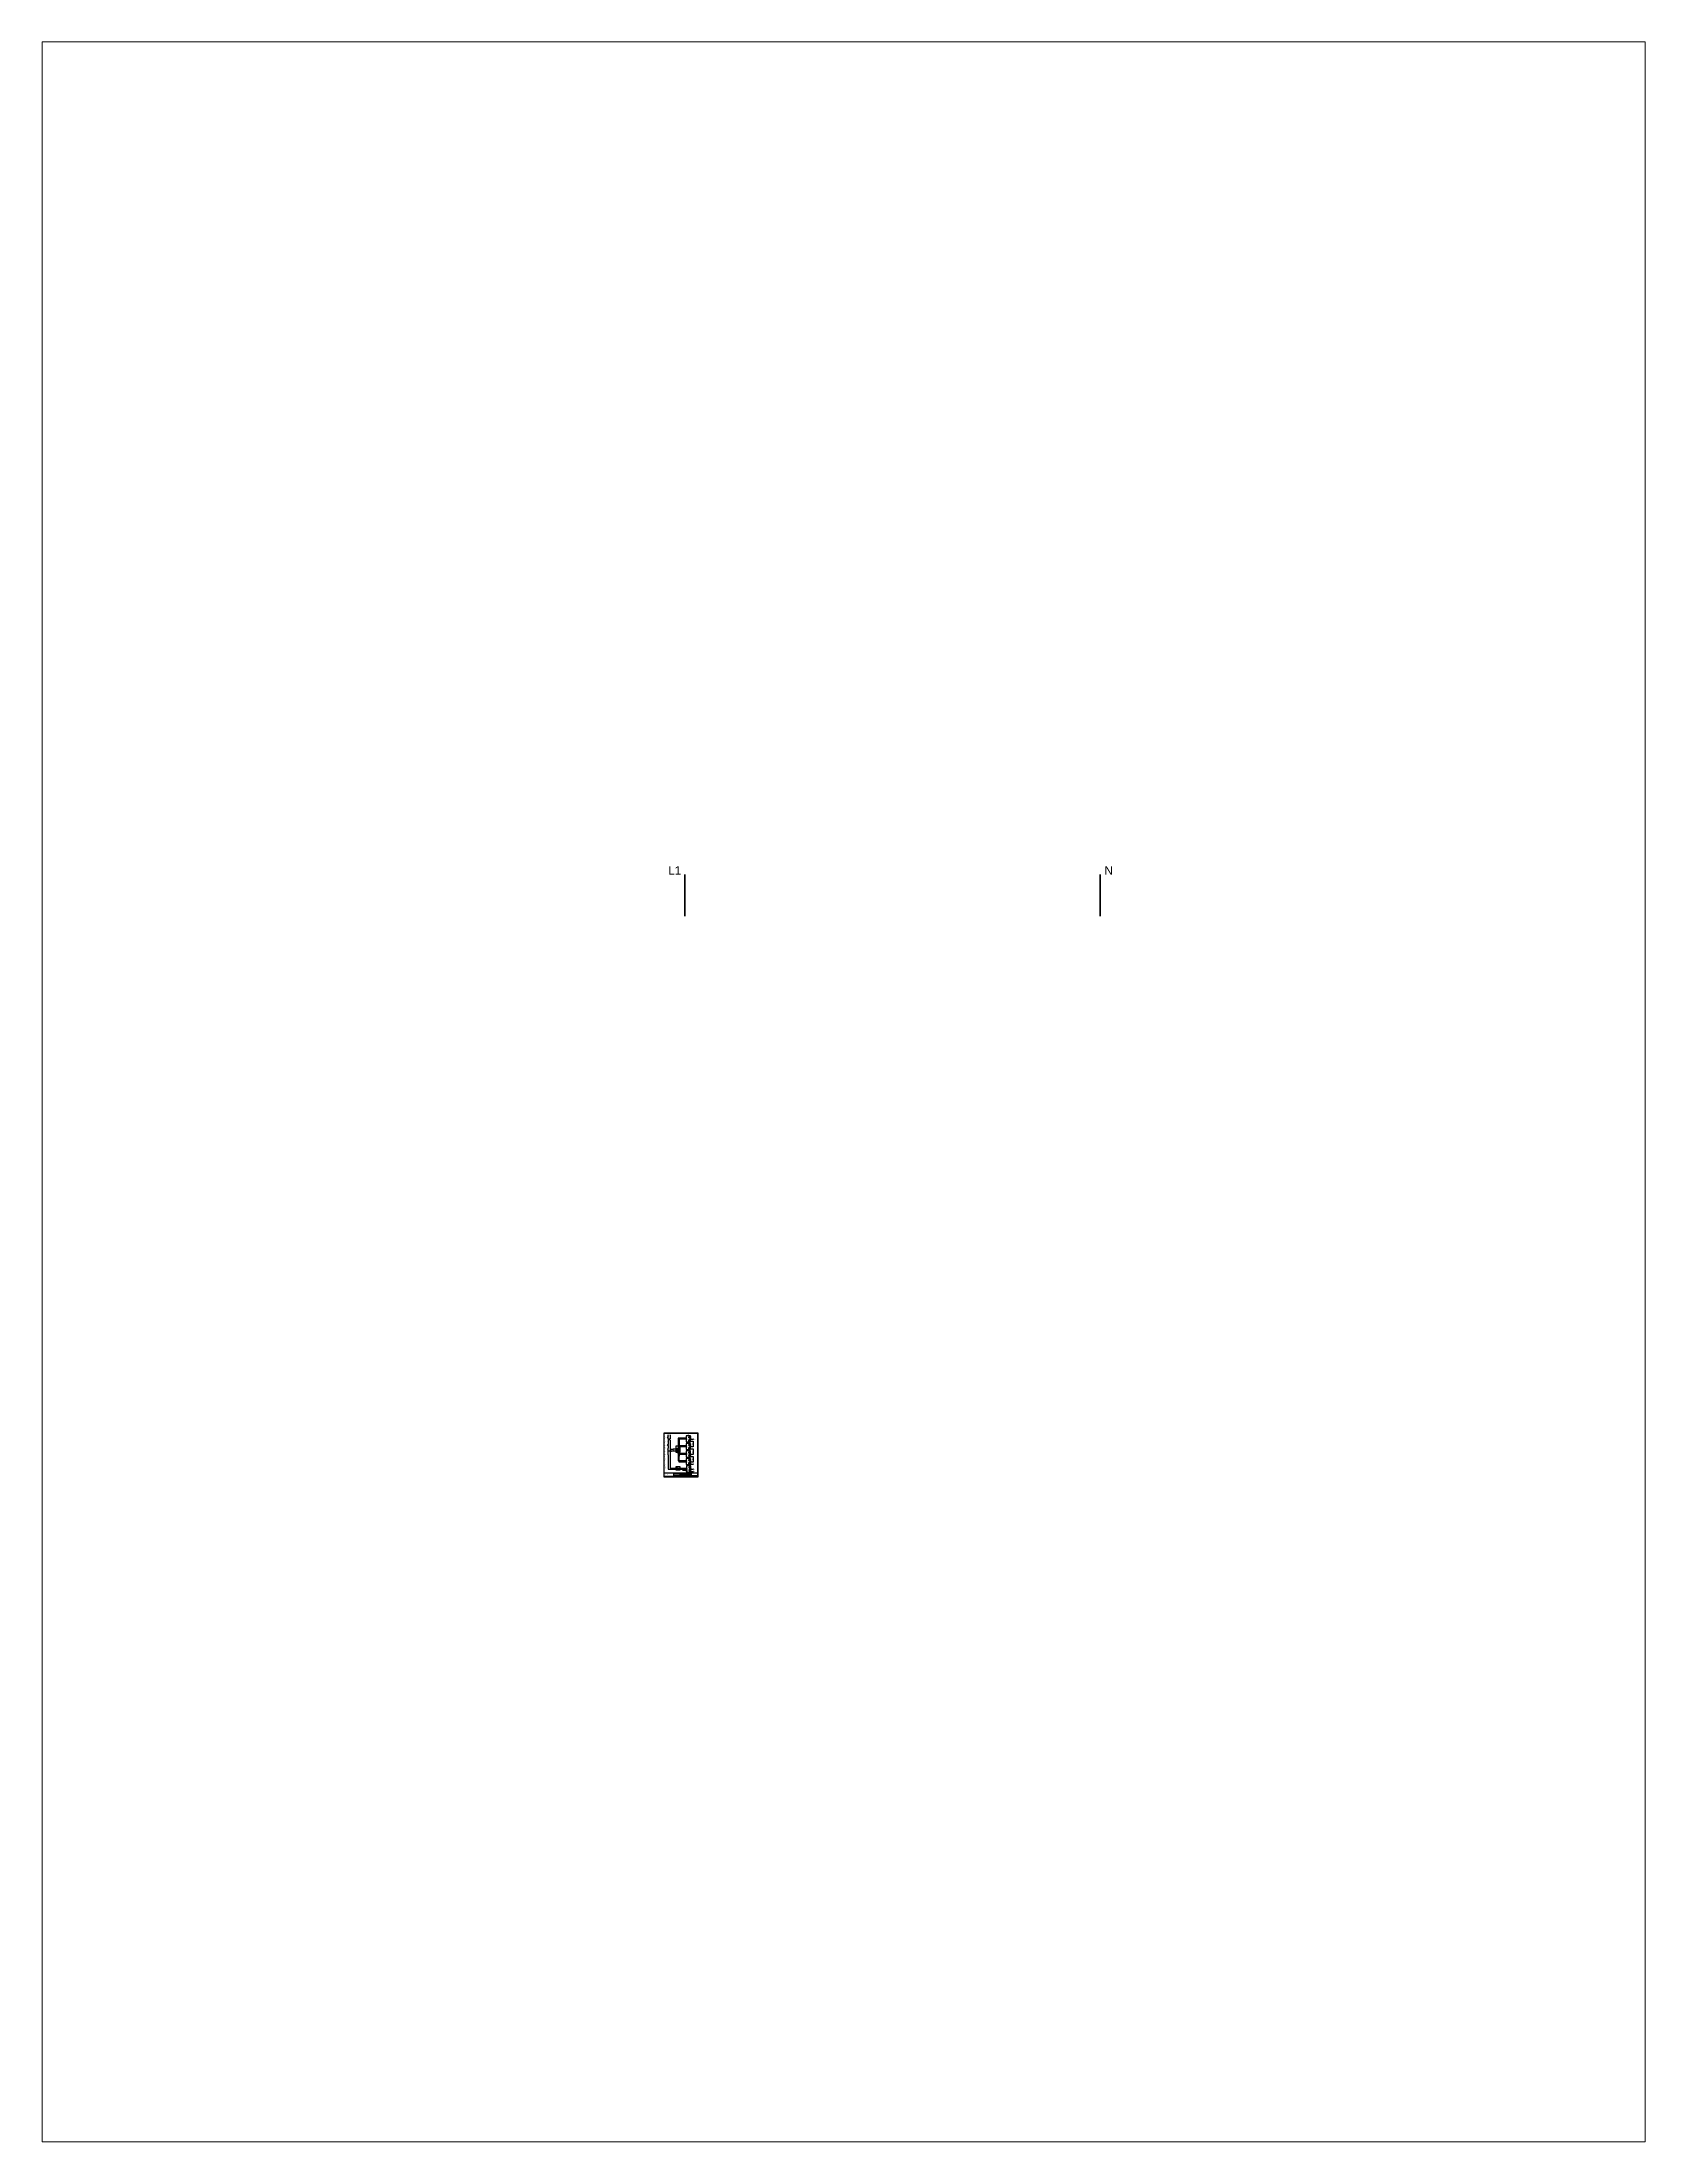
# Paper-space layout 'Layout1' of a CAD drawing. Header units: inches. Extents: x 0 to 8, y 0 to 10.5.
# The model-space entities are those that its viewports show. They can reach past a viewport. Long polylines and large blocks are cut down to what shows.
import ezdxf
from ezdxf.enums import TextEntityAlignment as Align

# ---------------------------------------------------------------- set-up
doc = ezdxf.new("R2010")
doc.units = ezdxf.units.IN
doc.header["$MEASUREMENT"] = 0
doc.linetypes.add('DOT2', pattern=[0.125, 0, -0.125])
doc.linetypes.add('PHANTOM2', pattern=[1.25, 0.625, -0.125, 0.125, -0.125, 0.125, -0.125])
for name, color, linetype in [('BLK_18', 251, 'Continuous'), ('BLK_20', 250, 'Continuous'), ('DESC', 150, 'Continuous'), ('GRY_8', 253, 'Continuous'), ('LOC', 8, 'Continuous'), ('MISC', 7, 'Continuous'), ('ORG_14', 30, 'Continuous'), ('RAIL', 7, 'Continuous'), ('RED_14', 1, 'Continuous'), ('RED_18', 1, 'Continuous'), ('RED_20', 10, 'Continuous'), ('SYMS', 7, 'Continuous'), ('TAGFIXED', 7, 'Continuous'), ('TAGS', 150, 'Continuous'), ('TERMS', 123, 'Continuous'), ('WHT_14', 7, 'Continuous'), ('WHT_20', 7, 'Continuous'), ('WIREFIXED', 7, 'Continuous'), ('WIRENO', 72, 'Continuous'), ('WIREREF_DEST', 52, 'Continuous'), ('XREF', 7, 'Continuous')]:
    doc.layers.add(name, color=color, linetype=linetype)
doc.layers.add('TITLEBLOCK_FRAME', color=7, linetype='DOT2', plot=False)
doc.styles.get("Standard").update_dxf_attribs({"font": 'arial.ttf'})
doc.styles.add('TB_BODY', font='arial.ttf')
doc.styles.add('TB_TITLE', font='ariblk.ttf')
doc.styles.add('WD', font='calibri.ttf')

# ---------------------------------------------------------------- blocks, each defined once
blk = doc.blocks.new('*U25')
at = {"ltscale": 0.5}
blk.add_circle((0, 0), 0.07, dxfattribs=at)
blk = doc.blocks.new('*U26')
at = {"color": 0, "linetype": 'ByBlock', "lineweight": -2, "transparency": 16777216}
for p in [(0, 1.5), (0, 1), (0, 0.5), (0, 0)]:
    blk.add_blockref('*U25', p, dxfattribs=at)
blk = doc.blocks.new('*U27')
at = {"ltscale": 0.5}
blk.add_circle((0, 0), 0.07, dxfattribs=at)
blk = doc.blocks.new('*U28')
at = {"color": 0, "linetype": 'ByBlock', "lineweight": -2, "transparency": 16777216}
for p in [(0, 2.5), (0, 2), (0, 1.5), (0, 1), (0, 0.5), (0, 0)]:
    blk.add_blockref('*U27', p, dxfattribs=at)
blk = doc.blocks.new('HMO1_BELIMO_AFB24')
at = {"ltscale": 0.5}
for p, q in [((0.3, 0.6), (0.4, 0.6)), ((0.9, 0.6), (0.4, 0.6)), ((0.3, -0.9), (0.4, -0.9)), ((0.9, -0.9), (0.4, -0.9))]:
    blk.add_line(p, q, dxfattribs=at)
blk.add_lwpolyline([(-1, -1.8), (1, -1.8), (1, 1.2), (-1, 1.2)], close=True, dxfattribs=at)
for points in [[(0.8, 0.9), (0.2, 0.9), (0.2, 0.6)], [(0.9, 0.1), (0.9, 0.1), (0.2, 0.1), (0.2, 0.5)], [(0.8, -0.6), (0.2, -0.6), (0.2, -0.9)], [(0.9, -1.4), (0.9, -1.4), (0.2, -1.4), (0.2, -1)]]:
    blk.add_lwpolyline(points, dxfattribs=at)
for centre in [(0.2, 0.6), (0.2, -0.9)]:
    blk.add_circle(centre, 0.01, dxfattribs=at)
for name, p in [('*U26', (-0.9, -1.5)), ('*U28', (0.9, -1.5))]:
    blk.add_blockref(name, p)
at = {"ltscale": 0.5, "char_height": 0.07, "attachment_point": 5}
for s, insert in [('1', (-0.9, 0)), ('2', (-0.9, -0.5)), ('3', (-0.9, -1)), ('5', (-0.9, -1.5))]:
    blk.add_mtext_dynamic_manual_height_columns(s, width=0.1, gutter_width=0.5, heights=[0], dxfattribs=dict(at, insert=insert))
at = {"style": 'WD', "width": 0.7}
blk.add_attdef('XREF', text='', height=0.125, dxfattribs=at).set_placement((-1.1, 1.1), align=Align.MIDDLE_RIGHT)
at = {"style": 'WD'}
blk.add_attdef('TAG1', text='', height=0.125, dxfattribs=at).set_placement((-0.8, 1.3), align=Align.CENTER)
at = {"style": 'WD', "flags": 9}
for tag, p in [('MFG', (-0.9, 1.2)), ('CAT', (-0.9, 1.2)), ('ASSYCODE', (-0.9, 1.1))]:
    blk.add_attdef(tag, text='', height=0.01, dxfattribs=at).set_placement(p, align=Align.CENTER)
at = {"style": 'WD', "width": 0.7}
for tag, height, p in [('INST', 0.01, (-0.9, 1.2)), ('DESC1', 0.125, (0, 1.6)), ('DESC2', 0.125, (0, 1.4)), ('DESC3', 0.125, (0, 1.3)), ('LOC', 0.125, (0.9, 1.3))]:
    blk.add_attdef(tag, text='', height=height, dxfattribs=at).set_placement(p, align=Align.CENTER)
at = {"style": 'WD'}
for tag, p, height, flags in [('FAMILY', (-0.9, 1.2), 0.01, 9), ('X4TERM01', (-0.9, 0), 0.005, 1), ('X4TERM02', (-0.9, -0.5), 0.005, 1), ('X4TERM03', (-0.9, -1), 0.005, 1), ('X4TERM04', (-0.9, -1.5), 0.005, 1)]:
    blk.add_attdef(tag, p, '', height=height, dxfattribs=dict(at, flags=flags))
at = {"style": 'WD', "width": 0.8}
blk.add_attdef('GND/BLK', text='', height=0.125, dxfattribs=at).set_placement((-0.8, 0.1), align=Align.TOP_LEFT)
at = {"color": 190, "style": 'WD', "width": 0.8}
blk.add_attdef('S1/VLT', text='', height=0.125, dxfattribs=at).set_placement((0.8, 1.1), align=Align.TOP_RIGHT)
at = {"color": 1, "style": 'WD', "width": 0.8}
blk.add_attdef('S2/RED', text='', height=0.125, dxfattribs=at).set_placement((0.8, 0.6), align=Align.TOP_RIGHT)
at = {"color": 7, "style": 'WD', "width": 0.8}
blk.add_attdef('S3/WHT', text='', height=0.125, dxfattribs=at).set_placement((0.8, 0.1), align=Align.TOP_RIGHT)
at = {"style": 'WD', "flags": 1}
for tag, p in [('X1TERM05', (0.9, 1)), ('X1TERM06', (0.9, 0.5)), ('X1TERM07', (0.9, 0)), ('X1TERM08', (0.9, -0.5)), ('X1TERM09', (0.9, -1)), ('X1TERM10', (0.9, -1.5))]:
    blk.add_attdef(tag, text='', height=0.005, dxfattribs=at).set_placement(p, align=Align.RIGHT)
at = {"color": 1, "style": 'WD', "width": 0.8}
blk.add_attdef('24VAC/DC/RED', text='', height=0.125, dxfattribs=at).set_placement((-0.8, -0.4), align=Align.TOP_LEFT)
at = {"color": 7, "style": 'WD', "width": 0.8}
blk.add_attdef('Y/WHT', text='', height=0.125, dxfattribs=at).set_placement((-0.8, -0.9), align=Align.TOP_LEFT)
at = {"color": 30, "style": 'WD', "width": 0.8}
blk.add_attdef('U/ORG', text='', height=0.125, dxfattribs=at).set_placement((-0.8, -1.4), align=Align.TOP_LEFT)
blk.add_attdef('S4/ORG', text='', height=0.125, dxfattribs=at).set_placement((0.8, -0.4), align=Align.TOP_RIGHT)
at = {"color": 6, "style": 'WD', "width": 0.8}
blk.add_attdef('S5/PNK', text='', height=0.125, dxfattribs=at).set_placement((0.8, -0.9), align=Align.TOP_RIGHT)
at = {"color": 8, "style": 'WD', "width": 0.8}
blk.add_attdef('S6/GRY', text='', height=0.125, dxfattribs=at).set_placement((0.8, -1.4), align=Align.TOP_RIGHT)
blk = doc.blocks.new('VDS11FL')
for p, q in [((-0.2, -0.2), (-0.1, 0.2)), ((-0.1, 0.2), (0, 0.1)), ((-0.1, 0.2), (0, 0.1)), ((0, 0.1), (-0.1, -0.2)), ((0, 0.2), (0, 0.3)), ((-0.2, -0.1), (-0.1, -0.2)), ((-0.2, -0.2), (-0.1, -0.2)), ((-0.2, -0.2), (-0.2, -0.3))]:
    blk.add_line(p, q)
for centre in [(0, 0.3), (0, -0.3)]:
    blk.add_circle(centre, 0.04)
at = {"style": 'WD'}
for tag, p, height, flags in [('X4LINK', (-0.4, 0), 0.01, 1), ('FAMILY', (-0.3, 0.1), 0.01, 9), ('X2TERM02', (0, 0.3), 0.0125, 1), ('TERM02', (0.1, 0.3), 0.125, 8), ('X1LINK', (0.1, 0), 0.01, 1), ('CONTACT', (-0.3, 0), 0.01, 9), ('X8TERM01', (0, -0.3), 0.0125, 1), ('TERM01', (0.1, -0.4), 0.125, 8)]:
    blk.add_attdef(tag, p, '', height=height, dxfattribs=dict(at, flags=flags))
at = {"style": 'WD', "flags": 9}
for tag in ['MFG', 'CAT', 'ASSYCODE']:
    blk.add_attdef(tag, text='', height=0.01, dxfattribs=at).set_placement((-0.2, 0), align=Align.CENTER)
at = {"style": 'WD', "width": 0.7}
blk.add_attdef('RATING1', text='', height=0.125, rotation=70.3798, dxfattribs=at).set_placement((-0.1, 0), align=Align.MIDDLE_CENTER)
for tag, p in [('INST', (0.2, 0.1)), ('LOC', (0.2, 0))]:
    blk.add_attdef(tag, p, '', height=0.125, dxfattribs=at)
at = {"style": 'WD'}
blk.add_attdef('TAG1', (0.2, -0.2), '', height=0.125, dxfattribs=at)
blk = doc.blocks.new('HT0001')
for p, q in [((-0.1, 0.1), (0.1, 0.1)), ((-0.1, -0.1), (-0.1, 0.1)), ((0.1, 0.1), (0.1, -0.1)), ((0.1, -0.1), (-0.1, -0.1))]:
    blk.add_line(p, q)
at = {"style": 'WD', "flags": 1}
for tag, p, height in [('X4TERMDESC01', (-0.1, 0), 0.025), ('X4TERM01', (-0.1, 0), 0.0125), ('X2PIN01', (0, 0.1), 0.0125), ('X2TERMDESC01', (0, 0), 0.025), ('X2TERM01', (0, 0.1), 0.0125), ('STRIPSEQ', (0, 0), 0.00125), ('X1TERMDESC01', (0, 0), 0.025), ('X1PIN01', (0.1, 0), 0.0125), ('X1TERM01', (0.1, 0), 0.0125), ('X4PIN01', (-0.1, 0), 0.0125), ('LINKTERM', (0, 0), 0.00125), ('X8TERMDESC01', (0, -0.1), 0.025), ('X8TERM01', (0, -0.1), 0.0125), ('X8PIN01', (0, -0.1), 0.0125)]:
    blk.add_attdef(tag, p, '', height=height, dxfattribs=at)
at = {"style": 'WD'}
for tag, p, width in [('INST', (0.1, 0.4), 0.7), ('LOC', (0.1, 0.2), 0.7), ('DESC1', (0, -0.4), 0.8)]:
    blk.add_attdef(tag, p, '', height=0.125, dxfattribs=dict(at, width=width))
at = {"linetype": 'Continuous', "style": 'WD'}
for tag, p, height, width, flags in [('TERM01', (0.1, 0.1), 0.125, 0.8, 8), ('TAGSTRIP', (0, -0.2), 0.125, 0.9, 8), ('DESC2', (0, -0.5), 0.125, 0.8, 8), ('DESC3', (0, -0.7), 0.125, 0.8, 8), ('CAT', (0.2, -0.4), 0.109, 0.8, 1)]:
    blk.add_attdef(tag, p, '', height=height, dxfattribs=dict(at, width=width, flags=flags))
at = {"linetype": 'Continuous', "style": 'WD', "width": 0.8, "flags": 1}
blk.add_attdef('MFG', text='', height=0.109, dxfattribs=at).set_placement((0.1, -0.4), align=Align.RIGHT)
at = {"style": 'WD', "width": 0.7, "flags": 1}
blk.add_attdef('ASSYCODE', (0.1, -0.3), '', height=0.01, dxfattribs=at)
blk = doc.blocks.new('HSP1001')
blk.add_line((0, -0.1), (0, 0.1))
blk.add_lwpolyline([(-0.2, 0.1), (-0.2, -0.1), (0.2, -0.1), (0.2, 0.1)], close=True)
at = {"style": 'WD', "width": 0.9, "flags": 8}
blk.add_attdef('TERMDESC01', text='', height=0.125, dxfattribs=at).set_placement((-0.3, 0.1), align=Align.RIGHT)
at = {"style": 'WD'}
for tag, p in [('TERM01', (-0.1, 0)), ('TERM02', (0.1, 0))]:
    blk.add_attdef(tag, text='', height=0.1, dxfattribs=at).set_placement(p, align=Align.MIDDLE_CENTER)
at = {"style": 'WD', "width": 0.7}
for tag, p in [('DESC1', (0, 0.7)), ('DESC2', (0, 0.5)), ('DESC3', (0, 0.4)), ('INST', (0, 1)), ('LOC', (0, 0.9))]:
    blk.add_attdef(tag, text='', height=0.125, dxfattribs=at).set_placement(p, align=Align.CENTER)
at = {"style": 'WD'}
blk.add_attdef('TAG1', text='', height=0.125, dxfattribs=at).set_placement((0, 0.2), align=Align.CENTER)
at = {"style": 'WD', "flags": 1}
for tag, p, height in [('X4TERM01', (-0.2, 0), 0.0125), ('MFG', (-0.1, 0), 0.01), ('X1TERM02', (0.2, 0), 0.0125), ('ACE_FLAG', (-0.1, 0), 0.01), ('ASSYCODE', (-0.1, -0.1), 0.01), ('CAT', (-0.1, 0), 0.01), ('FAMILY', (-0.1, -0.1), 0.01)]:
    blk.add_attdef(tag, p, '', height=height, dxfattribs=at)
at = {"style": 'WD', "width": 0.9, "flags": 8}
blk.add_attdef('TERMDESC02', (0.3, 0.1), '', height=0.125, dxfattribs=at)
blk.add_attdef('X4WIRE01', text='', height=0.125, dxfattribs=at).set_placement((-0.3, -0.1), align=Align.TOP_RIGHT)
blk.add_attdef('X1WIRE02', text='', height=0.125, dxfattribs=at).set_placement((0.3, -0.1), align=Align.TOP_LEFT)
blk = doc.blocks.new('WDDOT')
for radius in [0.03, 0.0187, 0.00929]:
    blk.add_circle((0, 0), radius)
blk = doc.blocks.new('HA1D3')
blk.add_lwpolyline([(-0.1, 0), (-0.1, 0), (0, 0), (-0.1, 0), (-0.1, 0)])
at = {"style": 'WD', "width": 0.8, "flags": 8}
blk.add_attdef('WIRENO', text='', height=0.125, dxfattribs=at).set_placement((0, 0.1), align=Align.RIGHT)
at = {"style": 'WD', "flags": 1}
blk.add_attdef('SIGCODE', text='', height=0.01, dxfattribs=at).set_placement((0, 0), align=Align.RIGHT)
blk.add_attdef('X1TERM01', (0, 0), '', height=0.01, dxfattribs=at)
at = {"style": 'WD', "width": 0.7}
for tag, p in [('XREF', (0, -0.2)), ('DESC1', (0, -0.4))]:
    blk.add_attdef(tag, text='', height=0.125, dxfattribs=at).set_placement(p, align=Align.RIGHT)
blk = doc.blocks.new('WD_WNV')
at = {"linetype": 'Continuous', "style": 'WD'}
blk.add_attdef('WIRENO', text='', height=0.125, dxfattribs=at).set_placement((-0.1, 0), align=Align.MIDDLE_RIGHT)
at = {"style": 'WD', "flags": 1}
for tag, p in [('W07USER', (-0.1, 0)), ('W06USER', (-0.1, 0.1)), ('W05USER', (-0.1, 0.1)), ('W04USER', (-0.1, 0.1)), ('W03USER', (-0.1, 0.1)), ('W02USER', (-0.1, 0.1)), ('W01USER', (-0.1, 0.1)), ('W10USER', (-0.1, 0)), ('W09USER', (-0.1, 0)), ('W08USER', (-0.1, 0))]:
    blk.add_attdef(tag, text='', height=0.005, dxfattribs=at).set_placement(p, align=Align.CENTER)
blk = doc.blocks.new('HCR11_RELAY-CONTACT')
at = {"linetype": 'Continuous'}
for p, q in [((-0.1, 0.1), (-0.1, -0.1)), ((0.1, 0.1), (0.1, -0.1))]:
    blk.add_line(p, q, dxfattribs=at)
at = {"style": 'WD'}
for tag, width, p in [('TAG2', 0.9, (0, 0.1)), ('INST', 0.7, (0, 0.5)), ('LOC', 0.7, (0, 0.3)), ('XREF', 0.7, (0, -0.3))]:
    blk.add_attdef(tag, text='', height=0.125, dxfattribs=dict(at, width=width)).set_placement(p, align=Align.CENTER)
for tag, p, height, flags in [('X4TERM01', (-0.1, 0), 0.0125, 1), ('FAMILY', (0.1, 0.1), 0.01, 9), ('X1TERM02', (0.1, 0), 0.0125, 1), ('CONTACT', (0.1, 0), 0.01, 1)]:
    blk.add_attdef(tag, p, '', height=height, dxfattribs=dict(at, flags=flags))
for tag, p in [('X2LINK', (0, 0.1)), ('X8LINK', (0, -0.1))]:
    blk.add_attdef(tag, p, '', height=0.01, dxfattribs=at)
at = {"linetype": 'Continuous', "style": 'WD', "flags": 8}
blk.add_attdef('TERM01', text='', height=0.125, dxfattribs=at).set_placement((-0.1, 0), align=Align.TOP_RIGHT)
at = {"color": 1, "style": 'WD', "width": 0.7}
for tag, p in [('DESC1', (0, -0.4)), ('DESC2', (0, -0.6)), ('DESC3', (0, -0.7))]:
    blk.add_attdef(tag, text='', height=0.15, dxfattribs=at).set_placement(p, align=Align.CENTER)
at = {"linetype": 'Continuous', "style": 'WD', "flags": 8}
blk.add_attdef('TERM02', text='', height=0.125, dxfattribs=at).set_placement((0.1, 0), align=Align.TOP_LEFT)
blk = doc.blocks.new('*U33')
at = {"ltscale": 0.5}
blk.add_circle((0, 0), 0.07, dxfattribs=at)
blk = doc.blocks.new('*U34')
at = {"color": 0, "linetype": 'ByBlock', "lineweight": -2, "transparency": 16777216}
for p in [(0, 2.5), (0, 2), (0, 1.5), (0, 1), (0, 0.5), (0, 0)]:
    blk.add_blockref('*U33', p, dxfattribs=at)
blk = doc.blocks.new('HDV1_BELIMO_FSNF24')
at = {"ltscale": 0.5}
for p, q in [((1.3, -0.6), (1.4, -0.7)), ((1.3, -2.1), (1.4, -2.2)), ((1.9, -0.7), (1.4, -0.7)), ((1.9, -2.2), (1.4, -2.2))]:
    blk.add_line(p, q, dxfattribs=at)
blk.add_lwpolyline([(0, -3), (2, -3), (2, 0), (0, 0)], close=True, dxfattribs=at)
for points in [[(1.8, -0.3), (1.2, -0.3), (1.2, -0.6)], [(1.9, -1.2), (1.9, -1.1), (1.2, -1.1), (1.2, -0.7)], [(1.8, -1.8), (1.2, -1.8), (1.2, -2.1)], [(1.9, -2.7), (1.9, -2.6), (1.2, -2.6), (1.2, -2.2)]]:
    blk.add_lwpolyline(points, dxfattribs=at)
for centre, radius in [((0.1, -1.3), 0.0699), ((0.1, -1.7), 0.0699), ((1.2, -0.6), 0.01), ((1.2, -2.1), 0.01)]:
    blk.add_circle(centre, radius, dxfattribs=at)
blk.add_blockref('*U34', (1.9, -2.8))
at = {"ltscale": 0.5, "char_height": 0.07, "attachment_point": 5}
for s, insert in [('1', (0.1, -1.3)), ('2', (0.1, -1.7))]:
    blk.add_mtext_dynamic_manual_height_columns(s, width=0.1, gutter_width=0.5, heights=[0], dxfattribs=dict(at, insert=insert))
at = {"style": 'WD'}
blk.add_attdef('TAG1', text='', height=0.125, dxfattribs=at).set_placement((0.2, 0), align=Align.CENTER)
at = {"style": 'WD', "width": 0.7}
for tag, height, p in [('DESC1', 0.125, (1, 0.3)), ('DESC2', 0.125, (1, 0.2)), ('DESC3', 0.125, (1, 0)), ('LOC', 0.125, (1.9, 0)), ('INST', 0.01, (0.1, -0.1))]:
    blk.add_attdef(tag, text='', height=height, dxfattribs=at).set_placement(p, align=Align.CENTER)
blk.add_attdef('XREF', text='', height=0.125, dxfattribs=at).set_placement((-0.1, -0.1), align=Align.MIDDLE_RIGHT)
at = {"style": 'WD', "flags": 9}
for tag, p in [('MFG', (0.1, 0)), ('CAT', (0.1, -0.1)), ('ASSYCODE', (0.1, -0.1))]:
    blk.add_attdef(tag, text='', height=0.01, dxfattribs=at).set_placement(p, align=Align.CENTER)
at = {"style": 'WD'}
for tag, p, height, flags in [('FAMILY', (0.1, 0), 0.01, 9), ('X4TERM01', (0.1, -1.3), 0.005, 1), ('X4TERM02', (0.1, -1.7), 0.005, 1)]:
    blk.add_attdef(tag, p, '', height=height, dxfattribs=dict(at, flags=flags))
at = {"style": 'WD', "width": 0.8}
blk.add_attdef('GND/BLK', text='', height=0.125, dxfattribs=at).set_placement((0.2, -1.2), align=Align.TOP_LEFT)
at = {"color": 1, "style": 'WD', "width": 0.8}
blk.add_attdef('24VAC/DC/RED', text='', height=0.125, dxfattribs=at).set_placement((0.2, -1.7), align=Align.TOP_LEFT)
at = {"color": 190, "style": 'WD', "width": 0.8}
blk.add_attdef('S1/VLT', text='', height=0.125, dxfattribs=at).set_placement((1.8, -0.2), align=Align.TOP_RIGHT)
at = {"color": 1, "style": 'WD', "width": 0.8}
blk.add_attdef('S2/RED', text='', height=0.125, dxfattribs=at).set_placement((1.8, -0.7), align=Align.TOP_RIGHT)
at = {"color": 7, "style": 'WD', "width": 0.8}
blk.add_attdef('S3/WHT', text='', height=0.125, dxfattribs=at).set_placement((1.8, -1.2), align=Align.TOP_RIGHT)
at = {"color": 30, "style": 'WD', "width": 0.8}
blk.add_attdef('S4/ORG', text='', height=0.125, dxfattribs=at).set_placement((1.8, -1.7), align=Align.TOP_RIGHT)
at = {"color": 6, "style": 'WD', "width": 0.8}
blk.add_attdef('S5/PNK', text='', height=0.125, dxfattribs=at).set_placement((1.8, -2.2), align=Align.TOP_RIGHT)
at = {"color": 8, "style": 'WD', "width": 0.8}
blk.add_attdef('S6/GRY', text='', height=0.125, dxfattribs=at).set_placement((1.8, -2.7), align=Align.TOP_RIGHT)
at = {"style": 'WD', "flags": 1}
for tag, p in [('X1TERM05', (1.9, -0.2)), ('X1TERM06', (1.9, -0.8)), ('X1TERM07', (1.9, -1.3)), ('X1TERM08', (1.9, -1.7)), ('X1TERM09', (1.9, -2.3)), ('X1TERM10', (1.9, -2.8))]:
    blk.add_attdef(tag, text='', height=0.005, dxfattribs=at).set_placement(p, align=Align.RIGHT)
blk = doc.blocks.new('HXF1')
for p, q in [((-0.5, 0), (-0.3, 0)), ((-0.3, 0), (-0.3, 0)), ((-0.2, 0), (-0.2, 0)), ((0, 0), (0, 0)), ((0.2, 0), (0.2, 0)), ((0.3, 0), (0.5, 0)), ((0.3, 0), (0.3, 0)), ((-0.5, -0.5), (-0.3, -0.5)), ((-0.3, -0.2), (0.3, -0.2)), ((-0.3, -0.3), (0.3, -0.3)), ((-0.3, -0.5), (-0.3, -0.5)), ((-0.2, -0.5), (-0.2, -0.5)), ((0, -0.5), (0, -0.5)), ((0.2, -0.5), (0.2, -0.5)), ((0.3, -0.5), (0.3, -0.5)), ((0.3, -0.5), (0.5, -0.5))]:
    blk.add_line(p, q)
for centre in [(-0.5, 0), (0.5, 0), (-0.5, -0.5), (0.5, -0.5)]:
    blk.add_circle(centre, 0.0322)
for centre, start, end in [((-0.2, 0), 180, 0.001), ((-0.2, -0.5), 0.001, 180.002), ((-0.1, 0), 180, 0.001), ((-0.1, -0.5), 0.001, 180.002), ((0.1, 0), 180, 0.001), ((0.1, -0.5), 0.001, 180.002), ((0.2, 0), 180, 0.001), ((0.2, -0.5), 0.001, 180.002)]:
    blk.add_arc(centre, 0.0781, start, end)
at = {"style": 'WD', "width": 0.7}
for tag, p in [('INST', (-0.6, 0)), ('DESC1', (-0.6, -0.3)), ('DESC2', (-0.6, -0.5)), ('LOC', (-0.6, -0.2))]:
    blk.add_attdef(tag, text='', height=0.125, dxfattribs=at).set_placement(p, align=Align.RIGHT)
at = {"linetype": 'Continuous', "style": 'WD', "flags": 8}
for tag, p in [('TERM03', (0, 0)), ('TERM02', (0.4, 0))]:
    blk.add_attdef(tag, text='', height=0.125, dxfattribs=at).set_placement(p, align=Align.RIGHT)
at = {"style": 'WD'}
for tag, p, height, flags in [('X2TERM01', (-0.5, 0), 0.0125, 1), ('X4TERM01', (-0.5, 0), 0.0125, 1), ('X2TERM03', (0, 0), 0.0125, 1), ('X2TERM02', (0.5, 0), 0.0125, 1), ('X1TERM02', (0.5, 0), 0.0125, 1), ('X4TERM04', (-0.5, -0.5), 0.0125, 1), ('X8TERM04', (-0.5, -0.5), 0.0125, 1), ('X8TERM06', (0, -0.5), 0.0125, 1), ('FAMILY', (0.5, -0.2), 0.01, 9), ('X8TERM05', (0.5, -0.5), 0.0125, 1), ('X1TERM05', (0.5, -0.5), 0.0125, 1)]:
    blk.add_attdef(tag, p, '', height=height, dxfattribs=dict(at, flags=flags))
at = {"linetype": 'Continuous', "style": 'WD', "flags": 8}
blk.add_attdef('TERM01', (-0.4, 0), '', height=0.125, dxfattribs=at)
for tag, p in [('TERM06', (0, -0.5)), ('TERM05', (0.4, -0.5))]:
    blk.add_attdef(tag, text='', height=0.125, dxfattribs=at).set_placement(p, align=Align.TOP_RIGHT)
blk.add_attdef('TERM04', text='', height=0.125, dxfattribs=at).set_placement((-0.4, -0.5), align=Align.TOP_LEFT)
at = {"style": 'WD'}
blk.add_attdef('TAG1', (0.5, -0.2), '', height=0.125, dxfattribs=at)
at = {"linetype": 'Continuous', "style": 'WD', "flags": 9}
for tag in ['ASSYCODE', 'CAT', 'MFG']:
    blk.add_attdef(tag, text='', height=0.01, dxfattribs=at).set_placement((0.5, -0.3), align=Align.CENTER)
at = {"style": 'WD', "width": 0.7}
blk.add_attdef('RATING1', (0.6, -0.4), '', height=0.125, dxfattribs=at)
blk = doc.blocks.new('HA1D2')
blk.add_lwpolyline([(0, 0.1), (0, 0.1), (0, 0), (0, 0.1), (0, 0.1)])
at = {"style": 'WD', "width": 0.8, "flags": 8}
blk.add_attdef('WIRENO', text='', height=0.125, dxfattribs=at).set_placement((0, 0.1), align=Align.CENTER)
at = {"style": 'WD', "flags": 1}
for tag, p in [('SIGCODE', (0, 0.1)), ('X8TERM01', (0, 0))]:
    blk.add_attdef(tag, p, '', height=0.01, dxfattribs=at)
at = {"style": 'WD', "width": 0.7}
for tag, p in [('XREF', (0.1, 0)), ('DESC1', (0.1, -0.2))]:
    blk.add_attdef(tag, p, '', height=0.125, dxfattribs=at)
blk = doc.blocks.new('HA1D1')
blk.add_lwpolyline([(0.1, 0), (0.1, 0), (0, 0), (0.1, 0), (0.1, 0)])
at = {"style": 'WD', "width": 0.8, "flags": 8}
blk.add_attdef('WIRENO', (0, 0.1), '', height=0.125, dxfattribs=at)
at = {"style": 'WD', "flags": 1}
for tag in ['SIGCODE', 'X4TERM01']:
    blk.add_attdef(tag, (0, 0), '', height=0.01, dxfattribs=at)
at = {"style": 'WD', "width": 0.7}
for tag, p in [('XREF', (0, -0.2)), ('DESC1', (0, -0.4))]:
    blk.add_attdef(tag, p, '', height=0.125, dxfattribs=at)
blk = doc.blocks.new('VSP1001')
blk.add_line((0.1, 0), (-0.1, 0))
blk.add_lwpolyline([(-0.1, -0.2), (0.1, -0.2), (0.1, 0.2), (-0.1, 0.2)], close=True)
at = {"style": 'WD'}
blk.add_attdef('TAG1', text='', height=0.125, dxfattribs=at).set_placement((-0.2, -0.1), align=Align.RIGHT)
at = {"style": 'WD', "width": 0.7}
for tag, p in [('DESC1', (-0.2, 0.5)), ('DESC2', (-0.2, 0.3)), ('DESC3', (-0.2, 0.1)), ('INST', (-0.2, 0.8)), ('LOC', (-0.2, 0.6))]:
    blk.add_attdef(tag, text='', height=0.125, dxfattribs=at).set_placement(p, align=Align.RIGHT)
at = {"style": 'WD'}
for tag, p in [('TERM01', (0, 0.1)), ('TERM02', (0, -0.1))]:
    blk.add_attdef(tag, text='', height=0.1, dxfattribs=at).set_placement(p, align=Align.MIDDLE_CENTER)
at = {"linetype": 'Continuous', "style": 'WD', "width": 0.9, "flags": 8}
blk.add_attdef('TERMDESC01', (-0.1, 0.3), '', height=0.125, rotation=90, dxfattribs=at)
blk.add_attdef('X1WIRE01', text='', height=0.125, rotation=90, dxfattribs=at).set_placement((0, 0.3), align=Align.TOP_LEFT)
at = {"style": 'WD', "flags": 1}
for tag, p, height in [('X2TERM01', (0, 0.2), 0.0125), ('ACE_FLAG', (0, 0), 0.01), ('MFG', (0, 0), 0.01), ('FAMILY', (0, -0.1), 0.01), ('ASSYCODE', (0, -0.1), 0.01), ('CAT', (0, -0.1), 0.01), ('X8TERM02', (0, -0.2), 0.0125)]:
    blk.add_attdef(tag, p, '', height=height, dxfattribs=at)
at = {"linetype": 'Continuous', "style": 'WD', "width": 0.9, "flags": 8}
blk.add_attdef('TERMDESC02', text='', height=0.125, rotation=90, dxfattribs=at).set_placement((-0.1, -0.3), align=Align.RIGHT)
blk.add_attdef('X4WIRE02', text='', height=0.125, rotation=90, dxfattribs=at).set_placement((0, -0.3), align=Align.TOP_RIGHT)
blk = doc.blocks.new('WD_WNH')
at = {"linetype": 'Continuous', "style": 'WD'}
blk.add_attdef('WIRENO', text='', height=0.125, dxfattribs=at).set_placement((0, 0.1), align=Align.CENTER)
at = {"style": 'WD', "flags": 1}
for tag, p in [('W05USER', (0, 0)), ('W04USER', (0, 0.1)), ('W03USER', (0, 0.1)), ('W02USER', (0, 0.1)), ('W01USER', (0, 0.1)), ('W10USER', (0, 0)), ('W09USER', (0, 0)), ('W08USER', (0, 0)), ('W07USER', (0, 0)), ('W06USER', (0, 0))]:
    blk.add_attdef(tag, text='', height=0.005, dxfattribs=at).set_placement(p, align=Align.CENTER)
blk = doc.blocks.new('WD_MLRH7')
at = {"style": 'WD'}
blk.add_attdef('WDCOPY_DASH', text='', height=0.125, dxfattribs=at).set_placement((-0.7, 0), align=Align.MIDDLE)
blk.add_attdef('SHEET', text='', height=0.125, dxfattribs=at).set_placement((-0.8, 0), align=Align.MIDDLE_RIGHT)
blk.add_attdef('RUNGFIRST', text='', height=0.125, dxfattribs=at).set_placement((-0.6, 0), align=Align.MIDDLE_LEFT)
at = {"style": 'WD', "flags": 1}
for tag, p in [('RUNGHORV', (-0.2, -0.1)), ('RUNGINC', (-0.2, -0.2)), ('RUNGDIST', (-0.2, -0.2)), ('RUNGCNT', (-0.2, -0.2)), ('WIREMODE', (-0.2, -0.3)), ('WIREFMT', (-0.2, -0.3)), ('WIRE-START', (-0.2, -0.4)), ('WIRE-GSUF', (-0.2, -0.4)), ('PH3SPACE', (-0.2, -0.4))]:
    blk.add_attdef(tag, text='', height=0.025, dxfattribs=at).set_placement(p, align=Align.RIGHT)
blk = doc.blocks.new('*U40')
at = {"color": 5}
for p, q in [((0, 21), (16, 21)), ((0, 0), (0, 21)), ((16, 21), (16, 0)), ((0, 2), (16, 2)), ((0, 0.3), (13, 0.3)), ((2.2, 0.3), (2.2, 0)), ((4.4, 2), (4.4, 0)), ((4.4, 1.7), (13, 1.7)), ((4.4, 1), (13, 1)), ((7.4, 2), (7.4, 0)), ((7.4, 1.3), (13, 1.3)), ((7.4, 0.7), (13, 0.7)), ((7.8, 2), (7.8, 0)), ((9.1, 2), (9.1, 0)), ((9.6, 2), (9.6, 0)), ((9.6, 2), (9.6, 0)), ((13, 2), (13, 0)), ((13, 0.7), (16, 0.7)), ((16, 0), (0, 0))]:
    blk.add_line(p, q, dxfattribs=at)
at = {"layer": 'TITLEBLOCK_FRAME'}
blk.add_lwpolyline([(-0.1, 21.1), (16.1, 21.1), (16.1, -0.1), (-0.1, -0.1)], close=True, dxfattribs=at)
blk.add_lwpolyline([(-0.1, 21.1), (16.1, 21.1), (16.1, -0.1), (-0.1, -0.1)], close=True, dxfattribs=at)
at = {"color": 7, "style": 'TB_TITLE'}
for s, width, gutter_width, heights, insert, char_height, attachment_point in [('{\\fCalibri|b1|i0|c0|p34;Title:}', 4.499, 1.75, [0], (0.1, 1.9), 0.175, 1), ('{\\fArial|b1|i0|c0|p34;# Project:}', 1.252, 1.75, [0], (0, 0.2), 0.175, 4), ('{\\fArial|b1|i0|c0|p34;Date :}', 2.187, 1.75, [0], (2.2, 0.2), 0.175, 4), ('{\\fArial|b1|i0|c0|p34;App By:}', 4.497, 1.75, [0], (4.4, 1.5), 0.175, 4), ('{\\fArial|b1|i0|c0|p34;Drawn By:}', 2.168, 1.75, [0.131], (4.4, 0.9), 0.175, 4), ('{\\fArial|b1|i0|c0|p34;Page No:}', 4.497, 1.75, [0], (4.4, 0.2), 0.175, 4), ('\\pxi-3,l4,t4;{\\fArial|b1|i0|c0|p34;Drawing #:}', 2.994, 4.08, [0], (4.4, 1.9), 0.175, 4), ('{\\fArial|b1|i0|c0|p34;Of}', 4.497, 1.75, [0], (6.3, 0.2), 0.175, 4), ('{\\fArial|b1|i0|c0|p34;Rev}', 0.35, 1.75, [0], (7.4, 0.2), 0.15, 4), ('{\\fArial|b1|i0|c0|p34; Date}', 0.588, 1.75, [0], (7.8, 0.2), 0.15, 4), ('{\\fArial|b1|i0|c0|p34;By}', 0.369, 1.75, [0], (9.1, 0.2), 0.15, 4), ('{\\fArial|b1|i0|c0|p34; Description}', 1.608, 1.75, [0], (9.6, 0.2), 0.15, 4)]:
    blk.add_mtext_dynamic_manual_height_columns(s, width=width, gutter_width=gutter_width, heights=heights, dxfattribs=dict(at, insert=insert, char_height=char_height, attachment_point=attachment_point))
at = {"style": 'TB_BODY'}
for s, width, gutter_width, insert, char_height, attachment_point in [('\\pxqj;ALL INFORMATION CONTAINED IN THIS DRAWING IS CONFIDENTIAL, PROTECTED BY COPYRIGHT, AND IS THE INTELLECTUAL PROPERTY OF XNNOV RENEWABLE SOLUTIONS INC. ANY COPYING, REPRODUCTION, OR USE WITHOUT THE EXPRESS AUTHORIZATION OF XNNOV IS STRICTLY PROHIBITED.', 2.806, 0.597, (13.1, 0.4), 0.0597, 4), ('1150 CLAIRE CRESCENT\\PLACHINE, QC \\PCANADA - H8S 1A1', 1.561, 0.995, (14.4, 1.5), 0.0746, 1)]:
    blk.add_mtext_dynamic_manual_height_columns(s, width=width, gutter_width=gutter_width, heights=[0], dxfattribs=dict(at, insert=insert, char_height=char_height, attachment_point=attachment_point))
at = {"color": 7, "style": 'TB_BODY', "flags": 4}
for tag, height, p in [('TITLE1', 0.175, (0.1, 1.6)), ('TITLE2', 0.175, (0.1, 1.3)), ('TITLE3', 0.175, (0.1, 1)), ('PRJCT', 0.14, (1.2, 0.2)), ('DATE', 0.14, (3.2, 0.2)), ('DESS.PAR', 0.14, (5.3, 0.6)), ('AP.PAR', 0.14, (5.5, 1.4)), ('DATE5', 0.14, (7.9, 1.9)), ('DATE4', 0.14, (7.9, 1.6)), ('DATE3', 0.14, (7.9, 1.2)), ('DATE2', 0.14, (7.9, 0.9)), ('DATE1', 0.14, (7.9, 0.6)), ('PAR5', 0.14, (9.1, 1.9)), ('PAR4', 0.14, (9.1, 1.6)), ('PAR3', 0.14, (9.1, 1.2)), ('PAR2', 0.14, (9.1, 0.9)), ('PAR1', 0.14, (9.1, 0.6)), ('DESCRIPTION5', 0.14, (9.7, 1.9)), ('DESCRIPTION4', 0.14, (9.7, 1.6)), ('DESCRIPTION3', 0.14, (9.7, 1.2)), ('DESCRIPTION2', 0.14, (9.7, 0.9)), ('DESCRIPTION1', 0.14, (9.6, 0.6))]:
    blk.add_attdef(tag, text='', height=height, dxfattribs=at).set_placement(p, align=Align.MIDDLE_LEFT)
for tag, p in [('PAGENO', (5.9, 0.2)), ('SHEETMAX', (6.8, 0.2)), ('N5', (7.6, 1.9)), ('N4', (7.6, 1.6)), ('N3', (7.6, 1.2)), ('N2', (7.6, 0.9)), ('N1', (7.6, 0.6))]:
    blk.add_attdef(tag, text='', height=0.14, dxfattribs=at).set_placement(p, align=Align.MIDDLE_CENTER)

msp = doc.modelspace()

# ---------------------------------------------------------------- linework, layer by layer
at = {"layer": 'BLK_18', "ltscale": 0.5}
for p, q in [((12.6, 6.2), (13.1, 6.2)), ((12.7, 2.7), (13.1, 2.7)), ((13.2, 6.2), (14, 6.2)), ((13.2, 2.7), (14, 2.7))]:
    msp.add_line(p, q, dxfattribs=at)
at = {"layer": 'BLK_20', "linetype": 'PHANTOM2', "ltscale": 0.5}
for p, q in [((6, 13.4), (4.6, 13.4)), ((4.6, 4.2), (6, 4.2))]:
    msp.add_line(p, q, dxfattribs=at)
at = {"layer": 'BLK_20', "ltscale": 0.5}
for p, q in [((6.5, 13.4), (6.8, 13.4)), ((6.8, 18.7), (6.8, 15)), ((10.7, 18.7), (6.8, 18.7)), ((6.8, 15), (6.8, 14.1)), ((7.2, 15), (6.8, 15)), ((6.8, 13.4), (6.8, 14.1)), ((6.8, 13.4), (6.8, 12.7)), ((6.8, 12.6), (6.8, 10.5)), ((7.2, 11.4), (6.8, 11.4)), ((6.8, 10.5), (6.8, 7.8)), ((10.7, 15), (7.3, 15)), ((10.7, 11.4), (7.3, 11.4)), ((6.5, 4.3), (10.8, 4.3)), ((7.2, 7.8), (6.8, 7.8)), ((10.7, 7.8), (7.3, 7.8))]:
    msp.add_line(p, q, dxfattribs=at)
for centre, start, end in [((6.8, 12.6), 90, 270), ((7.2, 15), 0, 180), ((7.2, 11.4), 0, 180), ((7.2, 7.8), 0, 180)]:
    msp.add_arc(centre, 0.05, start, end, dxfattribs=at)
at = {"layer": 'GRY_8', "ltscale": 0.5}
for p, q in [((12.6, 17.2), (14, 17.2)), ((12.6, 13.5), (14, 13.5)), ((14, 17.2), (14, 16.1)), ((14, 13.5), (14, 12.2)), ((12.6, 9.9), (14, 9.9)), ((14, 9.9), (14, 8.8))]:
    msp.add_line(p, q, dxfattribs=at)
at = {"layer": 'MISC', "ltscale": 0.5}
for points in [[(7.8, 14.8), (5.6, 14.8), (5.6, 11.9), (7.8, 11.9)], [(7.8, 4.9), (5.6, 4.9), (5.6, 3.5), (7.8, 3.5)]]:
    msp.add_lwpolyline(points, close=True, dxfattribs=at)
at = {"layer": 'ORG_14', "ltscale": 0.5}
for p, q in [((1.9, 17.8), (1.9, 15.9)), ((1.9, 15.2), (1.9, 13.9)), ((1.9, 10.7), (1.9, 13.9)), ((1.9, 12.6), (2.8, 12.6)), ((1.9, 10.7), (1.9, 3.8)), ((2.9, 12.6), (3.3, 12.6)), ((3.3, 12.6), (3.6, 12.6)), ((3.7, 12.6), (4.4, 12.6)), ((12.6, 18.2), (13.1, 18.2)), ((14, 14.5), (12.6, 14.5)), ((14, 10.9), (12.6, 10.9)), ((14, 15.6), (14, 14.5)), ((14, 11.8), (14, 10.9)), ((1.9, 3.8), (4.4, 3.8)), ((14, 7.2), (12.6, 7.2)), ((12.7, 3.8), (13.1, 3.8)), ((14, 8.2), (14, 7.2))]:
    msp.add_line(p, q, dxfattribs=at)
msp.add_arc((2.9, 12.6), 0.05, 0, 180, dxfattribs=at)
at = {"layer": 'RAIL', "lineweight": 50}
for p, q in [((10, 290), (10, 270)), ((210, 290), (210, 270))]:
    msp.add_line(p, q, dxfattribs=at)
at = {"layer": 'RED_14', "ltscale": 0.5}
for p, q in [((1.9, 19.6), (1.9, 20.2)), ((1.9, 18.4), (1.9, 18.9))]:
    msp.add_line(p, q, dxfattribs=at)
at = {"layer": 'RED_18', "linetype": 'PHANTOM2', "ltscale": 0.5}
msp.add_line((4.6, 12.6), (6, 12.6), dxfattribs=at)
at = {"layer": 'RED_18', "ltscale": 0.5}
for p, q in [((13.2, 18.2), (14, 18.2)), ((6.5, 3.8), (10.8, 3.8)), ((10.7, 7.2), (7.2, 7.2)), ((13.2, 3.8), (14, 3.8))]:
    msp.add_line(p, q, dxfattribs=at)
at = {"layer": 'RED_20', "ltscale": 0.5}
for p, q in [((6.5, 12.6), (7.2, 12.6)), ((10.7, 18.2), (7.2, 18.2)), ((10.7, 14.5), (7.2, 14.5)), ((10.7, 10.9), (7.2, 10.9)), ((7.2, 18.2), (7.2, 14.5)), ((7.2, 14.5), (7.2, 13.6)), ((7.2, 12.6), (7.2, 13.6)), ((7.2, 12.6), (7.2, 10)), ((7.2, 7.2), (7.2, 10))]:
    msp.add_line(p, q, dxfattribs=at)
at = {"layer": 'RED_20', "linetype": 'PHANTOM2', "ltscale": 0.5}
msp.add_line((4.6, 3.8), (6, 3.7), dxfattribs=at)
at = {"layer": 'WHT_14', "ltscale": 0.5}
for p, q in [((2.9, 20.2), (2.9, 18.4)), ((2.9, 17.8), (2.9, 4.2)), ((2.9, 13.4), (4.4, 13.4)), ((2.9, 4.2), (4.4, 4.2))]:
    msp.add_line(p, q, dxfattribs=at)
at = {"layer": 'WHT_20', "ltscale": 0.5}
for p, q in [((8.9, 3.3), (9.3, 3.3)), ((9.4, 3.3), (10.8, 3.3))]:
    msp.add_line(p, q, dxfattribs=at)

# ---------------------------------------------------------------- block references
at = {"ltscale": 0.5}
ref = msp.add_blockref('*U40', (0.1, 0.1), dxfattribs=at)
ref.add_attrib('PRJCT', '2026-1012', dxfattribs={"color": 7, "height": 0.14, "style": 'TB_BODY'}).set_placement((1.3, 0.3), align=Align.MIDDLE_LEFT)
ref.add_attrib('PAGENO', '2', dxfattribs={"color": 7, "height": 0.14, "style": 'TB_BODY'}).set_placement((6, 0.3), align=Align.MIDDLE_CENTER)
ref.add_attrib('DATE', '25/04/2026', dxfattribs={"color": 7, "height": 0.14, "style": 'TB_BODY'}).set_placement((3.3, 0.3), align=Align.MIDDLE_LEFT)
ref.add_attrib('DESS.PAR', 'T.G. & E.D.', dxfattribs={"color": 7, "height": 0.14, "style": 'TB_BODY'}).set_placement((5.4, 0.8), align=Align.MIDDLE_LEFT)
ref.add_attrib('TITLE1', 'GRAND RIVER', dxfattribs={"color": 7, "height": 0.175, "style": 'TB_BODY'}).set_placement((0.2, 1.7), align=Align.MIDDLE_LEFT)
ref.add_attrib('TITLE2', 'SUPPLY FANS', dxfattribs={"color": 7, "height": 0.175, "style": 'TB_BODY'}).set_placement((0.2, 1.4), align=Align.MIDDLE_LEFT)
msp.add_blockref('WD_MLRH7', (1.1, 20.9), dxfattribs=at).add_auto_attribs({'RUNGFIRST': '0', 'SHEET': '2', 'WDCOPY_DASH': '-'})
at = {"layer": 'SYMS', "ltscale": 0.5}
ref = msp.add_blockref('HA1D2', (1.9, 20.2), dxfattribs=at)
ref.add_attrib('DESC1', '120VAC', (2, 20), dxfattribs={"layer": 'DESC', "height": 0.125, "style": 'WD', "width": 0.7})
ref.add_attrib('WIRENO', '???', dxfattribs={"layer": 'WIREREF_DEST', "height": 0.125, "style": 'WD', "width": 0.8, "flags": 8}).set_placement((1.9, 20.4), align=Align.CENTER)
ref.add_attrib('XREF', '14-03, ??-', (2, 20.2), dxfattribs={"layer": 'XREF', "height": 0.125, "style": 'WD', "width": 0.7})
ref = msp.add_blockref('HA1D2', (2.9, 20.2), dxfattribs=at)
ref.add_attrib('WIRENO', '???', dxfattribs={"layer": 'WIREREF_DEST', "height": 0.125, "style": 'WD', "width": 0.8, "flags": 8}).set_placement((2.9, 20.4), align=Align.CENTER)
ref.add_attrib('XREF', '14-03, ??-', (3, 20.2), dxfattribs={"layer": 'XREF', "height": 0.125, "style": 'WD', "width": 0.7})
ref = msp.add_blockref('HDV1_BELIMO_FSNF24', (10.7, 19.9), dxfattribs=at)
ref.add_attrib('GND/BLK', 'GND/BLK', dxfattribs={"layer": 'MISC', "height": 0.125, "style": 'WD', "width": 0.8}).set_placement((10.9, 18.7), align=Align.TOP_LEFT)
ref.add_attrib('24VAC/DC/RED', '24VAC/DC/RED', dxfattribs={"layer": 'MISC', "color": 1, "height": 0.125, "style": 'WD', "width": 0.8}).set_placement((10.9, 18.2), align=Align.TOP_LEFT)
ref.add_attrib('S1/VLT', 'S1/VLT', dxfattribs={"layer": 'MISC', "color": 190, "height": 0.125, "style": 'WD', "width": 0.8}).set_placement((12.5, 19.7), align=Align.TOP_RIGHT)
ref.add_attrib('S2/RED', 'S2/RED', dxfattribs={"layer": 'MISC', "color": 1, "height": 0.125, "style": 'WD', "width": 0.8}).set_placement((12.5, 19.2), align=Align.TOP_RIGHT)
ref.add_attrib('S3/WHT', 'S3/WHT', dxfattribs={"layer": 'MISC', "color": 7, "height": 0.125, "style": 'WD', "width": 0.8}).set_placement((12.5, 18.7), align=Align.TOP_RIGHT)
ref.add_attrib('S4/ORG', 'S4/ORG', dxfattribs={"layer": 'MISC', "color": 30, "height": 0.125, "style": 'WD', "width": 0.8}).set_placement((12.5, 18.2), align=Align.TOP_RIGHT)
ref.add_attrib('S5/PNK', 'S5/PNK', dxfattribs={"layer": 'MISC', "color": 6, "height": 0.125, "style": 'WD', "width": 0.8}).set_placement((12.5, 17.7), align=Align.TOP_RIGHT)
ref.add_attrib('S6/GRY', 'S6/GRY', dxfattribs={"layer": 'MISC', "color": 8, "height": 0.125, "style": 'WD', "width": 0.8}).set_placement((12.5, 17.2), align=Align.TOP_RIGHT)
ref.add_attrib('TAG1', 'ACT1', dxfattribs={"layer": 'TAGS', "height": 0.125, "style": 'WD'}).set_placement((10.9, 19.9), align=Align.CENTER)
ref.add_attrib('DESC1', 'SUPPLY AIR (SMOKE)', dxfattribs={"layer": 'DESC', "height": 0.125, "style": 'WD', "width": 0.7}).set_placement((11.7, 20.2), align=Align.CENTER)
ref.add_attrib('DESC2', 'DAMPER', dxfattribs={"layer": 'DESC', "height": 0.125, "style": 'WD', "width": 0.7}).set_placement((11.7, 20.1), align=Align.CENTER)
ref.add_attrib('DESC3', 'ACTUATOR', dxfattribs={"layer": 'DESC', "height": 0.125, "style": 'WD', "width": 0.7}).set_placement((11.7, 19.9), align=Align.CENTER)
ref.add_attrib('LOC', 'AHU', dxfattribs={"layer": 'LOC', "height": 0.125, "style": 'WD', "width": 0.7}).set_placement((12.6, 19.9), align=Align.CENTER)
ref = msp.add_blockref('HXF1', (2.4, 18.4), dxfattribs=at)
ref.add_attrib('TERM04', 'X1', dxfattribs={"layer": 'TERMS', "linetype": 'Continuous', "height": 0.125, "style": 'WD', "flags": 8}).set_placement((1.9, 17.9), align=Align.TOP_LEFT)
ref.add_attrib('TERM05', 'X2', dxfattribs={"layer": 'TERMS', "linetype": 'Continuous', "height": 0.125, "style": 'WD', "flags": 8}).set_placement((2.8, 17.9), align=Align.TOP_RIGHT)
ref.add_attrib('RATING1', '150VA', (2.9, 18), dxfattribs={"layer": 'MISC', "height": 0.125, "style": 'WD', "width": 0.7})
ref.add_attrib('TAG1', 'XF3', (2.9, 18.2), dxfattribs={"layer": 'TAGS', "height": 0.125, "style": 'WD'})
ref.add_attrib('DESC1', '120/24VAC', dxfattribs={"layer": 'DESC', "height": 0.125, "style": 'WD', "width": 0.7}).set_placement((1.8, 18.1), align=Align.RIGHT)
ref.add_attrib('LOC', 'PCTL', dxfattribs={"layer": 'LOC', "height": 0.125, "style": 'WD', "width": 0.7}).set_placement((1.8, 18.2), align=Align.RIGHT)
ref.add_attrib('TERM02', 'H2', dxfattribs={"layer": 'TERMS', "linetype": 'Continuous', "height": 0.125, "style": 'WD', "flags": 8}).set_placement((2.8, 18.4), align=Align.RIGHT)
ref.add_attrib('TERM01', 'H1', (1.9, 18.4), dxfattribs={"layer": 'TERMS', "linetype": 'Continuous', "height": 0.125, "style": 'WD', "flags": 8})
ref = msp.add_blockref('VDS11FL', (1.9, 19.2), dxfattribs=at)
ref.add_attrib('TAG1F', 'FU6', (2.1, 19.1), dxfattribs={"layer": 'TAGFIXED', "height": 0.125, "style": 'WD'})
ref.add_attrib('LOC', 'PCTL', (2.1, 19.2), dxfattribs={"layer": 'LOC', "height": 0.125, "style": 'WD', "width": 0.7})
ref.add_attrib('RATING1', '5', dxfattribs={"layer": 'MISC', "height": 0.125, "rotation": 70.3798, "style": 'WD', "width": 0.7}).set_placement((1.8, 19.2), align=Align.MIDDLE_CENTER)
ref = msp.add_blockref('VDS11FL', (1.9, 15.5), dxfattribs=at)
ref.add_attrib('TAG1F', 'FU7', (2.1, 15.3), dxfattribs={"layer": 'TAGFIXED', "height": 0.125, "style": 'WD'})
ref.add_attrib('LOC', 'PCTL', (2.1, 15.5), dxfattribs={"layer": 'LOC', "height": 0.125, "style": 'WD', "width": 0.7})
ref.add_attrib('RATING1', '5', dxfattribs={"layer": 'MISC', "height": 0.125, "rotation": 70.3798, "style": 'WD', "width": 0.7}).set_placement((1.8, 15.5), align=Align.MIDDLE_CENTER)
for p in [(1.9, 12.6), (2.9, 13.4), (6.8, 15), (6.8, 13.4), (6.8, 11.4), (7.2, 14.5), (7.2, 12.6), (7.2, 10.9), (6.8, 7.8)]:
    msp.add_blockref('WDDOT', p, dxfattribs=at)
ref = msp.add_blockref('HCR11_RELAY-CONTACT', (3.6, 12.6), dxfattribs=at)
ref.add_attrib('LOC', 'PCTL', dxfattribs={"layer": 'LOC', "height": 0.125, "style": 'WD', "width": 0.7}).set_placement((3.6, 12.9), align=Align.CENTER)
ref.add_attrib('XREF', '11-16', dxfattribs={"layer": 'XREF', "height": 0.125, "style": 'WD', "width": 0.7}).set_placement((3.6, 12.3), align=Align.CENTER)
ref.add_attrib('DESC2', 'A-DO106', dxfattribs={"layer": 'DESC', "color": 1, "height": 0.15, "style": 'WD', "width": 0.7}).set_placement((3.6, 12), align=Align.CENTER)
ref.add_attrib('DESC1', 'SADAMPER', dxfattribs={"layer": 'DESC', "color": 1, "height": 0.15, "style": 'WD', "width": 0.7}).set_placement((3.6, 12.2), align=Align.CENTER)
ref.add_attrib('TAG2', 'CR3', dxfattribs={"layer": 'TAGS', "height": 0.125, "style": 'WD', "width": 0.9}).set_placement((3.6, 12.8), align=Align.CENTER)
ref = msp.add_blockref('HT0001', (4.5, 13.4), dxfattribs=at)
ref.add_attrib('TERM01', 'COM_DO106', (4.6, 13.5), dxfattribs={"layer": 'TERMS', "linetype": 'Continuous', "height": 0.125, "style": 'WD', "width": 0.8, "flags": 8})
ref = msp.add_blockref('HT0001', (4.5, 12.6), dxfattribs=at)
ref.add_attrib('TERM01', 'A-DO106', (4.6, 12.7), dxfattribs={"layer": 'TERMS', "linetype": 'Continuous', "height": 0.125, "style": 'WD', "width": 0.8, "flags": 8})
ref = msp.add_blockref('HSP1001', (6.3, 13.4), dxfattribs=at)
ref.add_attrib('TERM01', '1', dxfattribs={"layer": 'TERMS', "height": 0.1, "style": 'WD'}).set_placement((6.1, 13.4), align=Align.MIDDLE_CENTER)
ref.add_attrib('TERM02', '2', dxfattribs={"layer": 'TERMS', "height": 0.1, "style": 'WD'}).set_placement((6.4, 13.4), align=Align.MIDDLE_CENTER)
ref = msp.add_blockref('HSP1001', (6.3, 12.6), dxfattribs=at)
ref.add_attrib('TERM01', '1', dxfattribs={"layer": 'TERMS', "height": 0.1, "style": 'WD'}).set_placement((6.1, 12.6), align=Align.MIDDLE_CENTER)
ref.add_attrib('TERM02', '2', dxfattribs={"layer": 'TERMS', "height": 0.1, "style": 'WD'}).set_placement((6.4, 12.6), align=Align.MIDDLE_CENTER)
ref = msp.add_blockref('HDV1_BELIMO_FSNF24', (10.7, 16.2), dxfattribs=at)
ref.add_attrib('GND/BLK', 'GND/BLK', dxfattribs={"layer": 'MISC', "height": 0.125, "style": 'WD', "width": 0.8}).set_placement((10.9, 15.1), align=Align.TOP_LEFT)
ref.add_attrib('24VAC/DC/RED', '24VAC/DC/RED', dxfattribs={"layer": 'MISC', "color": 1, "height": 0.125, "style": 'WD', "width": 0.8}).set_placement((10.9, 14.6), align=Align.TOP_LEFT)
ref.add_attrib('S1/VLT', 'S1/VLT', dxfattribs={"layer": 'MISC', "color": 190, "height": 0.125, "style": 'WD', "width": 0.8}).set_placement((12.5, 16.1), align=Align.TOP_RIGHT)
ref.add_attrib('S2/RED', 'S2/RED', dxfattribs={"layer": 'MISC', "color": 1, "height": 0.125, "style": 'WD', "width": 0.8}).set_placement((12.5, 15.6), align=Align.TOP_RIGHT)
ref.add_attrib('S3/WHT', 'S3/WHT', dxfattribs={"layer": 'MISC', "color": 7, "height": 0.125, "style": 'WD', "width": 0.8}).set_placement((12.5, 15.1), align=Align.TOP_RIGHT)
ref.add_attrib('S4/ORG', 'S4/ORG', dxfattribs={"layer": 'MISC', "color": 30, "height": 0.125, "style": 'WD', "width": 0.8}).set_placement((12.5, 14.6), align=Align.TOP_RIGHT)
ref.add_attrib('S5/PNK', 'S5/PNK', dxfattribs={"layer": 'MISC', "color": 6, "height": 0.125, "style": 'WD', "width": 0.8}).set_placement((12.5, 14.1), align=Align.TOP_RIGHT)
ref.add_attrib('S6/GRY', 'S6/GRY', dxfattribs={"layer": 'MISC', "color": 8, "height": 0.125, "style": 'WD', "width": 0.8}).set_placement((12.5, 13.6), align=Align.TOP_RIGHT)
ref.add_attrib('TAG1', 'ACT2', dxfattribs={"layer": 'TAGS', "height": 0.125, "style": 'WD'}).set_placement((10.9, 16.3), align=Align.CENTER)
ref.add_attrib('DESC1', 'SUPPLY AIR (SMOKE)', dxfattribs={"layer": 'DESC', "height": 0.125, "style": 'WD', "width": 0.7}).set_placement((11.7, 16.6), align=Align.CENTER)
ref.add_attrib('DESC2', 'DAMPER', dxfattribs={"layer": 'DESC', "height": 0.125, "style": 'WD', "width": 0.7}).set_placement((11.7, 16.4), align=Align.CENTER)
ref.add_attrib('DESC3', 'ACTUATOR', dxfattribs={"layer": 'DESC', "height": 0.125, "style": 'WD', "width": 0.7}).set_placement((11.7, 16.3), align=Align.CENTER)
ref.add_attrib('LOC', 'AHU', dxfattribs={"layer": 'LOC', "height": 0.125, "style": 'WD', "width": 0.7}).set_placement((12.6, 16.3), align=Align.CENTER)
ref = msp.add_blockref('HDV1_BELIMO_FSNF24', (10.7, 12.6), dxfattribs=at)
ref.add_attrib('GND/BLK', 'GND/BLK', dxfattribs={"layer": 'MISC', "height": 0.125, "style": 'WD', "width": 0.8}).set_placement((10.9, 11.4), align=Align.TOP_LEFT)
ref.add_attrib('24VAC/DC/RED', '24VAC/DC/RED', dxfattribs={"layer": 'MISC', "color": 1, "height": 0.125, "style": 'WD', "width": 0.8}).set_placement((10.9, 10.9), align=Align.TOP_LEFT)
ref.add_attrib('S1/VLT', 'S1/VLT', dxfattribs={"layer": 'MISC', "color": 190, "height": 0.125, "style": 'WD', "width": 0.8}).set_placement((12.5, 12.4), align=Align.TOP_RIGHT)
ref.add_attrib('S2/RED', 'S2/RED', dxfattribs={"layer": 'MISC', "color": 1, "height": 0.125, "style": 'WD', "width": 0.8}).set_placement((12.5, 11.9), align=Align.TOP_RIGHT)
ref.add_attrib('S3/WHT', 'S3/WHT', dxfattribs={"layer": 'MISC', "color": 7, "height": 0.125, "style": 'WD', "width": 0.8}).set_placement((12.5, 11.4), align=Align.TOP_RIGHT)
ref.add_attrib('S4/ORG', 'S4/ORG', dxfattribs={"layer": 'MISC', "color": 30, "height": 0.125, "style": 'WD', "width": 0.8}).set_placement((12.5, 10.9), align=Align.TOP_RIGHT)
ref.add_attrib('S5/PNK', 'S5/PNK', dxfattribs={"layer": 'MISC', "color": 6, "height": 0.125, "style": 'WD', "width": 0.8}).set_placement((12.5, 10.4), align=Align.TOP_RIGHT)
ref.add_attrib('S6/GRY', 'S6/GRY', dxfattribs={"layer": 'MISC', "color": 8, "height": 0.125, "style": 'WD', "width": 0.8}).set_placement((12.5, 9.9), align=Align.TOP_RIGHT)
ref.add_attrib('TAG1', 'ACT3', dxfattribs={"layer": 'TAGS', "height": 0.125, "style": 'WD'}).set_placement((10.9, 12.6), align=Align.CENTER)
ref.add_attrib('DESC1', 'SUPPLY AIR (SMOKE)', dxfattribs={"layer": 'DESC', "height": 0.125, "style": 'WD', "width": 0.7}).set_placement((11.7, 12.9), align=Align.CENTER)
ref.add_attrib('DESC2', 'DAMPER', dxfattribs={"layer": 'DESC', "height": 0.125, "style": 'WD', "width": 0.7}).set_placement((11.7, 12.8), align=Align.CENTER)
ref.add_attrib('DESC3', 'ACTUATOR', dxfattribs={"layer": 'DESC', "height": 0.125, "style": 'WD', "width": 0.7}).set_placement((11.7, 12.6), align=Align.CENTER)
ref.add_attrib('LOC', 'AHU', dxfattribs={"layer": 'LOC', "height": 0.125, "style": 'WD', "width": 0.7}).set_placement((12.6, 12.6), align=Align.CENTER)
ref = msp.add_blockref('HT0001', (13.1, 18.2), dxfattribs=at)
ref.add_attrib('TERM01', 'A-DI204', (13.2, 18.3), dxfattribs={"layer": 'TERMS', "linetype": 'Continuous', "height": 0.125, "style": 'WD', "width": 0.8, "flags": 8})
ref = msp.add_blockref('VSP1001', (14, 15.9), dxfattribs=at)
ref.add_attrib('TERM01', '1', dxfattribs={"layer": 'TERMS', "height": 0.1, "style": 'WD'}).set_placement((14, 16), align=Align.MIDDLE_CENTER)
ref.add_attrib('TERM02', '2', dxfattribs={"layer": 'TERMS', "height": 0.1, "style": 'WD'}).set_placement((14, 15.8), align=Align.MIDDLE_CENTER)
ref = msp.add_blockref('VSP1001', (14, 12), dxfattribs=at)
ref.add_attrib('TERM01', '1', dxfattribs={"layer": 'TERMS', "height": 0.1, "style": 'WD'}).set_placement((14, 12.1), align=Align.MIDDLE_CENTER)
ref.add_attrib('TERM02', '2', dxfattribs={"layer": 'TERMS', "height": 0.1, "style": 'WD'}).set_placement((14, 11.9), align=Align.MIDDLE_CENTER)
ref = msp.add_blockref('HA1D1', (14, 18.2), dxfattribs=at)
ref.add_attrib('DESC1', 'SADAMPER_STS', (14, 17.8), dxfattribs={"layer": 'DESC', "height": 0.125, "style": 'WD', "width": 0.7})
ref.add_attrib('XREF', 'from ??-?', (14, 18), dxfattribs={"layer": 'XREF', "height": 0.125, "style": 'WD', "width": 0.7})
ref = msp.add_blockref('HT0001', (4.5, 4.2), dxfattribs=at)
ref.add_attrib('TERM01', 'OAD-', (4.6, 4.3), dxfattribs={"layer": 'TERMS', "linetype": 'Continuous', "height": 0.125, "style": 'WD', "width": 0.8, "flags": 8})
ref = msp.add_blockref('HT0001', (4.5, 3.8), dxfattribs=at)
ref.add_attrib('TERM01', 'OAD-', (4.6, 3.9), dxfattribs={"layer": 'TERMS', "linetype": 'Continuous', "height": 0.125, "style": 'WD', "width": 0.8, "flags": 8})
ref = msp.add_blockref('HSP1001', (6.3, 4.2), dxfattribs=at)
ref.add_attrib('TERM01', '1', dxfattribs={"layer": 'TERMS', "height": 0.1, "style": 'WD'}).set_placement((6.1, 4.3), align=Align.MIDDLE_CENTER)
ref.add_attrib('TERM02', '2', dxfattribs={"layer": 'TERMS', "height": 0.1, "style": 'WD'}).set_placement((6.4, 4.3), align=Align.MIDDLE_CENTER)
ref = msp.add_blockref('HSP1001', (6.3, 3.7), dxfattribs=at)
ref.add_attrib('TERM01', '1', dxfattribs={"layer": 'TERMS', "height": 0.1, "style": 'WD'}).set_placement((6.1, 3.8), align=Align.MIDDLE_CENTER)
ref.add_attrib('TERM02', '2', dxfattribs={"layer": 'TERMS', "height": 0.1, "style": 'WD'}).set_placement((6.4, 3.8), align=Align.MIDDLE_CENTER)
ref = msp.add_blockref('HA1D3', (8.9, 3.3), dxfattribs=at)
ref.add_attrib('DESC1', 'OADAMPER', dxfattribs={"layer": 'DESC', "height": 0.125, "style": 'WD', "width": 0.7}).set_placement((8.9, 2.9), align=Align.RIGHT)
ref.add_attrib('XREF', '11-13, ??-', dxfattribs={"layer": 'XREF', "height": 0.125, "style": 'WD', "width": 0.7}).set_placement((8.9, 3.1), align=Align.RIGHT)
ref = msp.add_blockref('HT0001', (9.3, 3.3), dxfattribs=at)
ref.add_attrib('TERM01', 'DO422', (9.4, 3.3), dxfattribs={"layer": 'TERMS', "linetype": 'Continuous', "height": 0.125, "style": 'WD', "width": 0.8, "flags": 8})
ref = msp.add_blockref('HDV1_BELIMO_FSNF24', (10.7, 9), dxfattribs=at)
ref.add_attrib('GND/BLK', 'GND/BLK', dxfattribs={"layer": 'MISC', "height": 0.125, "style": 'WD', "width": 0.8}).set_placement((10.9, 7.8), align=Align.TOP_LEFT)
ref.add_attrib('24VAC/DC/RED', '24VAC/DC/RED', dxfattribs={"layer": 'MISC', "color": 1, "height": 0.125, "style": 'WD', "width": 0.8}).set_placement((10.9, 7.3), align=Align.TOP_LEFT)
ref.add_attrib('S1/VLT', 'S1/VLT', dxfattribs={"layer": 'MISC', "color": 190, "height": 0.125, "style": 'WD', "width": 0.8}).set_placement((12.5, 8.8), align=Align.TOP_RIGHT)
ref.add_attrib('S2/RED', 'S2/RED', dxfattribs={"layer": 'MISC', "color": 1, "height": 0.125, "style": 'WD', "width": 0.8}).set_placement((12.5, 8.3), align=Align.TOP_RIGHT)
ref.add_attrib('S3/WHT', 'S3/WHT', dxfattribs={"layer": 'MISC', "color": 7, "height": 0.125, "style": 'WD', "width": 0.8}).set_placement((12.5, 7.8), align=Align.TOP_RIGHT)
ref.add_attrib('S4/ORG', 'S4/ORG', dxfattribs={"layer": 'MISC', "color": 30, "height": 0.125, "style": 'WD', "width": 0.8}).set_placement((12.5, 7.3), align=Align.TOP_RIGHT)
ref.add_attrib('S5/PNK', 'S5/PNK', dxfattribs={"layer": 'MISC', "color": 6, "height": 0.125, "style": 'WD', "width": 0.8}).set_placement((12.5, 6.8), align=Align.TOP_RIGHT)
ref.add_attrib('S6/GRY', 'S6/GRY', dxfattribs={"layer": 'MISC', "color": 8, "height": 0.125, "style": 'WD', "width": 0.8}).set_placement((12.5, 6.3), align=Align.TOP_RIGHT)
ref.add_attrib('TAG1', 'ACT4', dxfattribs={"layer": 'TAGS', "height": 0.125, "style": 'WD'}).set_placement((10.9, 9), align=Align.CENTER)
ref.add_attrib('DESC1', 'SUPPLY AIR (SMOKE)', dxfattribs={"layer": 'DESC', "height": 0.125, "style": 'WD', "width": 0.7}).set_placement((11.7, 9.3), align=Align.CENTER)
ref.add_attrib('DESC2', 'DAMPER', dxfattribs={"layer": 'DESC', "height": 0.125, "style": 'WD', "width": 0.7}).set_placement((11.7, 9.2), align=Align.CENTER)
ref.add_attrib('DESC3', 'ACTUATOR', dxfattribs={"layer": 'DESC', "height": 0.125, "style": 'WD', "width": 0.7}).set_placement((11.7, 9), align=Align.CENTER)
ref.add_attrib('LOC', 'AHU', dxfattribs={"layer": 'LOC', "height": 0.125, "style": 'WD', "width": 0.7}).set_placement((12.6, 9), align=Align.CENTER)
ref = msp.add_blockref('HMO1_BELIMO_AFB24', (11.8, 4.2), dxfattribs=at)
ref.add_attrib('GND/BLK', 'GND/BLK', dxfattribs={"layer": 'MISC', "height": 0.125, "style": 'WD', "width": 0.8}).set_placement((11, 4.3), align=Align.TOP_LEFT)
ref.add_attrib('24VAC/DC/RED', '24VAC/DC/RED', dxfattribs={"layer": 'MISC', "color": 1, "height": 0.125, "style": 'WD', "width": 0.8}).set_placement((11, 3.8), align=Align.TOP_LEFT)
ref.add_attrib('Y/WHT', 'Y/WHT', dxfattribs={"layer": 'MISC', "color": 7, "height": 0.125, "style": 'WD', "width": 0.8}).set_placement((11, 3.3), align=Align.TOP_LEFT)
ref.add_attrib('U/ORG', 'U/ORG', dxfattribs={"layer": 'MISC', "color": 30, "height": 0.125, "style": 'WD', "width": 0.8}).set_placement((11, 2.8), align=Align.TOP_LEFT)
ref.add_attrib('S1/VLT', 'S1/VLT', dxfattribs={"layer": 'MISC', "color": 190, "height": 0.125, "style": 'WD', "width": 0.8}).set_placement((12.5, 5.3), align=Align.TOP_RIGHT)
ref.add_attrib('S2/RED', 'S2/RED', dxfattribs={"layer": 'MISC', "color": 1, "height": 0.125, "style": 'WD', "width": 0.8}).set_placement((12.5, 4.8), align=Align.TOP_RIGHT)
ref.add_attrib('S3/WHT', 'S3/WHT', dxfattribs={"layer": 'MISC', "color": 7, "height": 0.125, "style": 'WD', "width": 0.8}).set_placement((12.5, 4.3), align=Align.TOP_RIGHT)
ref.add_attrib('S4/ORG', 'S4/ORG', dxfattribs={"layer": 'MISC', "color": 30, "height": 0.125, "style": 'WD', "width": 0.8}).set_placement((12.5, 3.8), align=Align.TOP_RIGHT)
ref.add_attrib('S5/PNK', 'S5/PNK', dxfattribs={"layer": 'MISC', "color": 6, "height": 0.125, "style": 'WD', "width": 0.8}).set_placement((12.5, 3.3), align=Align.TOP_RIGHT)
ref.add_attrib('S6/GRY', 'S6/GRY', dxfattribs={"layer": 'MISC', "color": 8, "height": 0.125, "style": 'WD', "width": 0.8}).set_placement((12.5, 2.8), align=Align.TOP_RIGHT)
ref.add_attrib('TAG1', 'ACT5', dxfattribs={"layer": 'TAGS', "height": 0.125, "style": 'WD'}).set_placement((11, 5.5), align=Align.CENTER)
ref.add_attrib('DESC1', 'OUTDOOR AIR', dxfattribs={"layer": 'DESC', "height": 0.125, "style": 'WD', "width": 0.7}).set_placement((11.7, 5.8), align=Align.CENTER)
ref.add_attrib('DESC2', 'DAMPER', dxfattribs={"layer": 'DESC', "height": 0.125, "style": 'WD', "width": 0.7}).set_placement((11.7, 5.7), align=Align.CENTER)
ref.add_attrib('DESC3', 'ACTUATOR', dxfattribs={"layer": 'DESC', "height": 0.125, "style": 'WD', "width": 0.7}).set_placement((11.7, 5.5), align=Align.CENTER)
ref.add_attrib('LOC', 'AHU', dxfattribs={"layer": 'LOC', "height": 0.125, "style": 'WD', "width": 0.7}).set_placement((12.7, 5.5), align=Align.CENTER)
ref = msp.add_blockref('HT0001', (13.1, 6.2), dxfattribs=at)
ref.add_attrib('TERM01', 'COM_DI204', (13.2, 6.3), dxfattribs={"layer": 'TERMS', "linetype": 'Continuous', "height": 0.125, "style": 'WD', "width": 0.8, "flags": 8})
ref = msp.add_blockref('HT0001', (13.1, 3.8), dxfattribs=at)
ref.add_attrib('TERM01', 'A-DI205', (13.2, 3.8), dxfattribs={"layer": 'TERMS', "linetype": 'Continuous', "height": 0.125, "style": 'WD', "width": 0.8, "flags": 8})
ref = msp.add_blockref('HT0001', (13.1, 2.7), dxfattribs=at)
ref.add_attrib('TERM01', 'COM_DI205', (13.2, 2.8), dxfattribs={"layer": 'TERMS', "linetype": 'Continuous', "height": 0.125, "style": 'WD', "width": 0.8, "flags": 8})
ref = msp.add_blockref('VSP1001', (14, 8.5), dxfattribs=at)
ref.add_attrib('TERM01', '1', dxfattribs={"layer": 'TERMS', "height": 0.1, "style": 'WD'}).set_placement((14, 8.6), align=Align.MIDDLE_CENTER)
ref.add_attrib('TERM02', '2', dxfattribs={"layer": 'TERMS', "height": 0.1, "style": 'WD'}).set_placement((14, 8.4), align=Align.MIDDLE_CENTER)
ref = msp.add_blockref('HA1D1', (14, 6.2), dxfattribs=at)
ref.add_attrib('DESC1', 'COM_SADAMPER_STS', (14, 5.9), dxfattribs={"layer": 'DESC', "height": 0.125, "style": 'WD', "width": 0.7})
ref.add_attrib('XREF', 'from ??-?', (14, 6.1), dxfattribs={"layer": 'XREF', "height": 0.125, "style": 'WD', "width": 0.7})
ref = msp.add_blockref('HA1D1', (14, 3.8), dxfattribs=at)
ref.add_attrib('DESC1', 'OADAMPER_STS', (14, 3.4), dxfattribs={"layer": 'DESC', "height": 0.125, "style": 'WD', "width": 0.7})
ref.add_attrib('XREF', 'from 26-5, ??-', (14, 3.6), dxfattribs={"layer": 'XREF', "height": 0.125, "style": 'WD', "width": 0.7})
ref = msp.add_blockref('HA1D1', (14, 2.7), dxfattribs=at)
ref.add_attrib('DESC1', 'COM_OADAMPER_STS', (14, 2.4), dxfattribs={"layer": 'DESC', "height": 0.125, "style": 'WD', "width": 0.7})
ref.add_attrib('XREF', 'from 26-5, ??-', (14, 2.6), dxfattribs={"layer": 'XREF', "height": 0.125, "style": 'WD', "width": 0.7})
at = {"layer": 'WIREFIXED', "ltscale": 0.5}
ref = msp.add_blockref('WD_WNV', (1.9, 18.7), dxfattribs=at)
ref.add_attrib('WIRENOF', '120-5', dxfattribs={"linetype": 'Continuous', "height": 0.125, "style": 'WD'}).set_placement((1.8, 18.7), align=Align.MIDDLE_RIGHT)
at = {"layer": 'WIREFIXED'}
ref = msp.add_blockref('WD_WNV', (1.9, 16.9), dxfattribs=at)
ref.add_attrib('WIRENOF', '24-6', dxfattribs={"linetype": 'Continuous', "height": 0.125, "style": 'WD'}).set_placement((1.8, 16.9), align=Align.MIDDLE_RIGHT)
at = {"layer": 'WIREFIXED', "ltscale": 0.5}
ref = msp.add_blockref('WD_WNV', (1.9, 13.2), dxfattribs=at)
ref.add_attrib('WIRENOF', '24-7', dxfattribs={"linetype": 'Continuous', "height": 0.125, "style": 'WD'}).set_placement((1.8, 13.2), align=Align.MIDDLE_RIGHT)
at = {"layer": 'WIREFIXED'}
ref = msp.add_blockref('WD_WNH', (4.2, 12.6), dxfattribs=at)
ref.add_attrib('WIRENOF', '23-10', dxfattribs={"linetype": 'Continuous', "height": 0.125, "style": 'WD'}).set_placement((4.2, 12.7), align=Align.CENTER)
at = {"layer": 'WIRENO', "ltscale": 0.5}
ref = msp.add_blockref('WD_WNV', (1.9, 19.9), dxfattribs=at)
ref.add_attrib('WIRENO', '???', dxfattribs={"linetype": 'Continuous', "height": 0.125, "style": 'WD'}).set_placement((1.8, 19.9), align=Align.MIDDLE_RIGHT)
ref = msp.add_blockref('WD_WNV', (2.9, 17), dxfattribs=at)
ref.add_attrib('WIRENO', '24N-3', dxfattribs={"linetype": 'Continuous', "height": 0.125, "style": 'WD'}).set_placement((2.8, 17), align=Align.MIDDLE_RIGHT)
ref = msp.add_blockref('WD_WNV', (2.9, 18.8), dxfattribs=at)
ref.add_attrib('WIRENO', '???', dxfattribs={"linetype": 'Continuous', "height": 0.125, "style": 'WD'}).set_placement((2.8, 18.8), align=Align.MIDDLE_RIGHT)
ref = msp.add_blockref('WD_WNH', (9, 18.7), dxfattribs=dict(at, xscale=-1, rotation=180))
ref.add_attrib('WIRENO', '24-2', dxfattribs={"linetype": 'Continuous', "height": 0.125, "style": 'WD'}).set_placement((9, 18.5), align=Align.CENTER)
at = {"layer": 'WIRENO'}
ref = msp.add_blockref('WD_WNH', (9, 18.2), dxfattribs=dict(at, xscale=-1, rotation=180))
ref.add_attrib('WIRENO', '24-3A', dxfattribs={"linetype": 'Continuous', "height": 0.125, "style": 'WD'}).set_placement((9, 18), align=Align.CENTER)
ref = msp.add_blockref('WD_WNH', (8.7, 4.3), dxfattribs=at)
ref.add_attrib('WIRENO', '24-21', dxfattribs={"linetype": 'Continuous', "height": 0.125, "style": 'WD'}).set_placement((8.7, 4.3), align=Align.CENTER)
ref = msp.add_blockref('WD_WNH', (8.7, 3.8), dxfattribs=at)
ref.add_attrib('WIRENO', '24-22', dxfattribs={"linetype": 'Continuous', "height": 0.125, "style": 'WD'}).set_placement((8.7, 3.8), align=Align.CENTER)
ref = msp.add_blockref('WD_WNH', (10.3, 3.3), dxfattribs=dict(at, xscale=-1, rotation=180))
ref.add_attrib('WIRENO', '???', dxfattribs={"linetype": 'Continuous', "height": 0.125, "style": 'WD'}).set_placement((10.3, 3), align=Align.CENTER)

# ---------------------------------------------------------------- texts
for s, p in [('L1', (2, 290)), ('N', (212, 290))]:
    msp.add_text(s, height=4).set_placement(p)
at = {"ltscale": 0.5, "style": 'WD'}
for p in [(0.4, 20.4), (0.4, 19.9), (0.4, 19.4), (0.4, 18.9), (0.4, 18.4), (0.4, 17.9), (0.4, 17.4), (0.4, 16.9), (0.4, 16.4), (0.4, 15.9), (0.4, 15.4), (0.4, 14.9), (0.4, 14.4), (0.4, 13.9), (0.4, 13.4), (0.4, 12.9), (0.4, 12.4), (0.4, 11.9), (0.4, 11.4), (0.4, 10.9), (0.4, 10.4), (0.4, 9.9), (0.4, 9.4), (0.4, 8.9), (0.4, 8.4), (0.4, 7.9), (0.4, 7.4), (0.4, 6.9), (0.4, 6.4), (0.4, 5.9), (0.4, 5.4), (0.4, 4.9), (0.4, 4.4), (0.4, 3.9), (0.4, 3.4), (0.4, 2.9)]:
    msp.add_text('2', height=0.125, dxfattribs=at).set_placement(p, align=Align.MIDDLE_RIGHT)
for p in [(0.4, 20.4), (0.4, 19.9), (0.4, 19.4), (0.4, 18.9), (0.4, 18.4), (0.4, 17.9), (0.4, 17.4), (0.4, 16.9), (0.4, 16.4), (0.4, 15.9), (0.4, 15.4), (0.4, 14.9), (0.4, 14.4), (0.4, 13.9), (0.4, 13.4), (0.4, 12.9), (0.4, 12.4), (0.4, 11.9), (0.4, 11.4), (0.4, 10.9), (0.4, 10.4), (0.4, 9.9), (0.4, 9.4), (0.4, 8.9), (0.4, 8.4), (0.4, 7.9), (0.4, 7.4), (0.4, 6.9), (0.4, 6.4), (0.4, 5.9), (0.4, 5.4), (0.4, 4.9), (0.4, 4.4), (0.4, 3.9), (0.4, 3.4), (0.4, 2.9)]:
    msp.add_text('-', height=0.125, dxfattribs=at).set_placement(p, align=Align.MIDDLE)
for s, p in [('1', (0.5, 20.4)), ('2', (0.5, 19.9)), ('3', (0.5, 19.4)), ('4', (0.5, 18.9)), ('5', (0.5, 18.4)), ('6', (0.5, 17.9)), ('7', (0.5, 17.4)), ('8', (0.5, 16.9)), ('9', (0.5, 16.4)), ('10', (0.5, 15.9)), ('11', (0.5, 15.4)), ('12', (0.5, 14.9)), ('13', (0.5, 14.4)), ('14', (0.5, 13.9)), ('15', (0.5, 13.4)), ('16', (0.5, 12.9)), ('17', (0.5, 12.4)), ('18', (0.5, 11.9)), ('19', (0.5, 11.4)), ('20', (0.5, 10.9)), ('21', (0.5, 10.4)), ('22', (0.5, 9.9)), ('23', (0.5, 9.4)), ('24', (0.5, 8.9)), ('25', (0.5, 8.4)), ('26', (0.5, 7.9)), ('27', (0.5, 7.4)), ('28', (0.5, 6.9)), ('29', (0.5, 6.4)), ('30', (0.5, 5.9)), ('31', (0.5, 5.4)), ('32', (0.5, 4.9)), ('33', (0.5, 4.4)), ('34', (0.5, 3.9)), ('35', (0.5, 3.4)), ('36', (0.5, 2.9))]:
    msp.add_text(s, height=0.125, dxfattribs=at).set_placement(p, align=Align.MIDDLE_LEFT)
at = {"layer": 'MISC', "ltscale": 0.5, "char_height": 0.1, "attachment_point": 1}
for insert in [(5.6, 14.9), (5.7, 4.8)]:
    msp.add_mtext_dynamic_manual_height_columns('JUNCTION BOX', width=1.625, gutter_width=0.5, heights=[0], dxfattribs=dict(at, insert=insert))
at = {"layer": 'MISC', "insert": (10.4, 3.3), "char_height": 0.1, "attachment_point": 8}
msp.add_mtext('\\W1.00;WHT_20', dxfattribs=at)

psp = doc.layouts.get("Layout1")

# ---------------------------------------------------------------- viewports
at = {"layer": '0', "ltscale": 0.5}
psp.add_viewport(center=(4.006, 5.268), size=(7.983, 10.4563), view_center_point=(86.389, 185.354), view_height=1010.8284, dxfattribs=at)

doc.saveas('drawing.dxf')
